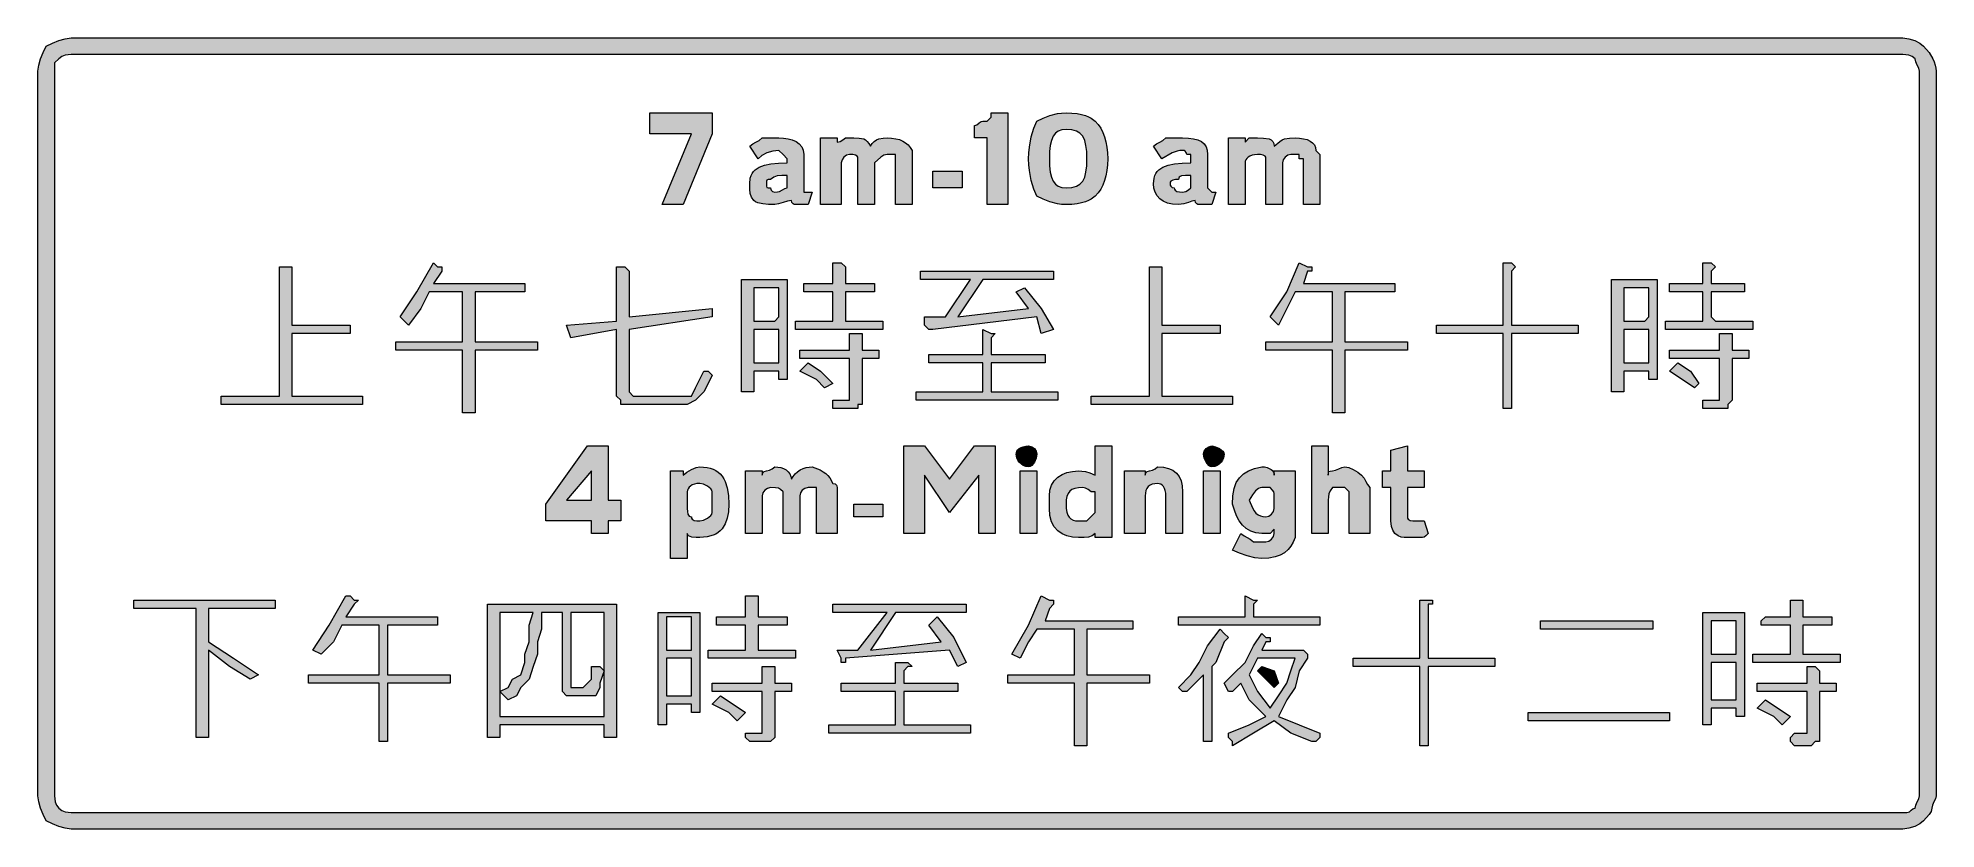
# Model space of a CAD drawing. Header units: metres. Extents: x 9 to 557, y 22 to 250.
import ezdxf

# ---------------------------------------------------------------- set-up
doc = ezdxf.new("R2010")
doc.units = ezdxf.units.M
doc.layers.add('FILL_BLACK_000000', color=7, linetype='Continuous', true_color=0x000000)

msp = doc.modelspace()

# ---------------------------------------------------------------- hatches: boundary and pattern name
at = {"layer": 'FILL_BLACK_000000', "true_color": 0x000000}
h = msp.add_hatch(color=7, dxfattribs=at)
h.dxf.hatch_style = 1
h.paths.add_polyline_path([(15.33, 22.59), (13.53, 23.36), (11.73, 24.24), (10.85, 26.04), (10.08, 27.84), (9.54, 29.64), (9.33, 31.44), (9.33, 240.24), (9.54, 242.04), (10.08, 243.84), (10.85, 245.64), (11.73, 247.44), (13.53, 248.32), (15.33, 249.09), (17.13, 249.63), (18.93, 249.84), (546.93, 249.84), (548.71, 249.63), (550.38, 249.09), (551.82, 248.32), (552.93, 247.44), (554.51, 245.64), (555.63, 243.84), (556.02, 242.94), (556.31, 242.04), (556.47, 241.14), (556.53, 240.24), (556.53, 31.44), (556.34, 30.54), (555.93, 29.64), (555.52, 28.74), (555.33, 27.84), (555.12, 26.94), (554.58, 26.04), (552.93, 24.24), (551.82, 23.36), (550.38, 22.59), (548.71, 22.05), (546.93, 21.84), (18.93, 21.84), (17.13, 22.05), (15.33, 22.59)])
h.paths.add_polyline_path([(14.15, 30.54), (14.28, 29.64), (14.64, 28.74), (15.33, 27.84), (16.23, 27.15), (17.13, 26.79), (18.03, 26.66), (18.93, 26.64), (546.93, 26.64), (548.13, 26.64), (548.53, 26.69), (548.84, 26.83), (549.33, 27.24), (549.82, 27.65), (550.13, 27.79), (550.53, 27.84), (550.72, 28.74), (551.13, 29.64), (551.54, 30.54), (551.73, 31.44), (551.73, 240.24), (551.54, 241.14), (551.13, 242.04), (550.72, 242.94), (550.53, 243.84), (549.63, 244.53), (548.73, 244.89), (547.83, 245.02), (546.93, 245.04), (18.93, 245.04), (18.03, 245.02), (17.13, 244.89), (16.23, 244.53), (15.33, 243.84), (14.13, 242.64), (14.13, 240.24), (14.13, 31.44), (14.15, 30.54)], flags=16)
h = msp.add_hatch(color=7, dxfattribs=at)
h.dxf.hatch_style = 1
h.paths.add_polyline_path([(197.73, 222.24), (185.73, 222.24), (185.73, 228.24), (203.73, 228.24), (203.73, 222.24), (195.33, 201.84), (189.33, 201.84), (197.73, 222.24)])
h = msp.add_hatch(color=7, dxfattribs=at)
h.dxf.hatch_style = 1
h.paths.add_polyline_path([(282.93, 201.84), (282.93, 221.04), (279.33, 221.04), (279.33, 224.64), (279.73, 224.69), (280.04, 224.83), (280.53, 225.24), (281.02, 225.65), (281.33, 225.79), (281.73, 225.84), (282.93, 225.84), (284.13, 227.04), (284.13, 228.24), (288.93, 228.24), (288.93, 201.84), (282.93, 201.84)])
h = msp.add_hatch(color=7, dxfattribs=at)
h.dxf.hatch_style = 1
h.paths.add_polyline_path([(317.51, 211.66), (317.22, 210.15), (316.83, 208.74), (316.32, 207.45), (315.71, 206.26), (314.97, 205.2), (314.13, 204.24), (312.99, 203.36), (312.21, 202.95), (311.28, 202.59), (310.18, 202.28), (308.9, 202.05), (307.42, 201.89), (305.73, 201.84), (304.43, 201.89), (303.24, 202.05), (301.08, 202.59), (299.15, 203.36), (297.33, 204.24), (296.45, 206.26), (295.68, 208.74), (295.14, 211.66), (294.98, 213.3), (294.93, 215.04), (294.98, 216.78), (295.14, 218.41), (295.68, 221.34), (296.45, 223.81), (297.33, 225.84), (299.15, 226.72), (301.08, 227.49), (303.24, 228.03), (304.43, 228.19), (305.73, 228.24), (307.42, 228.19), (308.9, 228.03), (310.18, 227.8), (311.28, 227.49), (312.21, 227.13), (312.99, 226.72), (314.13, 225.84), (314.97, 224.88), (315.71, 223.81), (316.32, 222.63), (316.83, 221.34), (317.22, 219.93), (317.51, 218.41), (317.67, 216.78), (317.73, 215.04), (317.67, 213.3), (317.51, 211.66)])
h.paths.add_polyline_path([(308.69, 207.11), (309.74, 207.72), (310.53, 208.59), (311.1, 209.75), (311.47, 211.2), (311.67, 212.96), (311.73, 215.04), (311.67, 217.12), (311.47, 218.88), (311.1, 220.33), (310.53, 221.49), (309.74, 222.36), (308.69, 222.97), (307.37, 223.33), (305.73, 223.44), (304.49, 223.33), (303.46, 222.97), (302.63, 222.36), (301.98, 221.49), (301.5, 220.33), (301.17, 218.88), (300.99, 217.12), (300.93, 215.04), (300.99, 212.96), (301.17, 211.2), (301.5, 209.75), (301.98, 208.59), (302.63, 207.72), (303.46, 207.11), (304.49, 206.75), (305.73, 206.64), (307.37, 206.75), (308.69, 207.11)], flags=16)
h = msp.add_hatch(color=7, dxfattribs=at)
h.dxf.hatch_style = 1
h.paths.add_polyline_path([(224.13, 216.24), (222.93, 217.44), (221.15, 217.23), (219.48, 216.69), (218.04, 215.92), (216.93, 215.04), (214.53, 218.64), (215.43, 219.35), (216.33, 219.84), (217.23, 220.33), (218.13, 221.04), (222.93, 221.04), (224.27, 220.98), (225.57, 220.8), (226.79, 220.47), (227.88, 219.99), (228.8, 219.34), (229.51, 218.51), (229.97, 217.48), (230.13, 216.24), (230.13, 206.64), (230.13, 205.44), (232.53, 205.44), (231.33, 201.84), (227.73, 201.84), (227.33, 201.89), (227.04, 202.03), (226.68, 202.44), (226.53, 203.04), (225.44, 202.85), (224.13, 202.44), (222.82, 202.03), (221.73, 201.84), (219.95, 201.86), (218.28, 201.99), (216.84, 202.35), (216.23, 202.64), (215.73, 203.04), (215.04, 203.96), (214.68, 204.99), (214.55, 206.25), (214.53, 207.84), (214.7, 209.48), (214.91, 210.18), (215.2, 210.8), (215.58, 211.36), (216.05, 211.85), (217.23, 212.64), (218.75, 213.21), (220.6, 213.58), (222.8, 213.78), (225.33, 213.84), (225.33, 215.04), (224.13, 216.24)])
h.paths.add_polyline_path([(219.48, 206.79), (219.84, 206.66), (220.53, 206.64), (220.58, 206.24), (220.72, 205.95), (221.13, 205.59), (221.73, 205.44), (222.52, 205.49), (223.14, 205.63), (223.98, 206.04), (224.6, 206.45), (225.33, 206.64), (225.33, 210.24), (223.74, 210.22), (222.48, 210.09), (221.45, 209.73), (220.53, 209.04), (219.84, 209.02), (219.48, 208.89), (219.35, 208.53), (219.33, 207.84), (219.35, 207.15), (219.48, 206.79)], flags=16)
h = msp.add_hatch(color=7, dxfattribs=at)
h.dxf.hatch_style = 1
h.paths.add_polyline_path([(234.93, 201.84), (234.93, 221.04), (239.73, 221.04), (239.73, 219.84), (240.61, 220.03), (241.38, 220.44), (242.13, 221.04), (244.53, 221.04), (246.12, 221), (247.38, 220.74), (247.92, 220.45), (248.41, 220.03), (248.88, 219.43), (249.33, 218.64), (249.83, 219.43), (250.42, 220.03), (251.06, 220.45), (251.73, 220.74), (253.04, 221), (254.13, 221.04), (255.42, 220.98), (256.61, 220.81), (257.67, 220.53), (258.63, 220.14), (259.47, 219.63), (260.21, 219.01), (260.82, 218.28), (261.33, 217.44), (261.33, 216.24), (261.33, 215.04), (261.33, 201.84), (256.53, 201.84), (256.53, 215.04), (256.53, 216.24), (254.13, 216.24), (253.23, 216.03), (252.33, 215.49), (250.53, 213.84), (250.53, 201.84), (245.73, 201.84), (245.73, 215.04), (245.68, 215.44), (245.52, 215.73), (244.98, 216.09), (244.21, 216.22), (243.33, 216.24), (242.45, 216.03), (241.68, 215.49), (241.14, 214.72), (240.93, 213.84), (240.93, 201.84), (234.93, 201.84)])
h = msp.add_hatch(color=7, dxfattribs=at)
h.dxf.hatch_style = 1
h.paths.add_polyline_path([(341.73, 216.24), (340.53, 216.24), (340.38, 216.84), (340.02, 217.25), (339.73, 217.39), (339.33, 217.44), (338.48, 217.39), (337.72, 217.23), (336.33, 216.69), (333.33, 215.04), (330.93, 218.64), (331.83, 219.35), (332.73, 219.84), (333.63, 220.33), (334.53, 221.04), (339.33, 221.04), (341.02, 220.98), (342.48, 220.8), (343.72, 220.47), (344.73, 219.99), (345.52, 219.34), (346.08, 218.51), (346.42, 217.48), (346.53, 216.24), (346.53, 206.64), (347.73, 205.44), (348.93, 205.44), (347.73, 201.84), (344.13, 201.84), (343.73, 201.89), (343.44, 202.03), (343.08, 202.44), (342.93, 203.04), (342.01, 202.85), (340.98, 202.44), (339.72, 202.03), (338.13, 201.84), (336.44, 201.95), (334.98, 202.27), (333.74, 202.79), (332.73, 203.49), (331.94, 204.36), (331.38, 205.38), (331.04, 206.55), (330.93, 207.84), (331.1, 209.48), (331.31, 210.18), (331.61, 210.8), (331.98, 211.36), (332.45, 211.85), (333.63, 212.64), (335.15, 213.21), (337.01, 213.58), (339.2, 213.78), (341.73, 213.84), (341.73, 215.04), (341.73, 216.24)])
h.paths.add_polyline_path([(340.98, 206.04), (341.73, 206.64), (341.73, 210.24), (340.16, 210.22), (339.03, 210.09), (338.64, 209.95), (338.36, 209.73), (338.19, 209.44), (338.13, 209.04), (337.25, 209.02), (336.48, 208.89), (335.94, 208.53), (335.78, 208.24), (335.73, 207.84), (335.78, 207.44), (335.92, 207.15), (336.33, 206.79), (336.93, 206.64), (336.98, 206.24), (337.14, 205.95), (337.68, 205.59), (338.45, 205.46), (339.33, 205.44), (340.21, 205.63), (340.98, 206.04)], flags=16)
h = msp.add_hatch(color=7, dxfattribs=at)
h.dxf.hatch_style = 1
h.paths.add_polyline_path([(363.33, 201.84), (363.33, 215.04), (363.28, 215.44), (363.12, 215.73), (362.58, 216.09), (361.81, 216.22), (360.93, 216.24), (360.09, 216.19), (359.36, 216.03), (358.74, 215.8), (358.23, 215.49), (357.84, 215.13), (357.56, 214.72), (357.39, 214.29), (357.33, 213.84), (357.33, 201.84), (352.53, 201.84), (352.53, 221.04), (357.33, 221.04), (357.33, 219.84), (358.53, 221.04), (360.93, 221.04), (362.69, 221), (364.23, 220.74), (364.84, 220.45), (365.32, 220.03), (365.62, 219.43), (365.73, 218.64), (367.34, 220.03), (368.05, 220.45), (368.73, 220.74), (370.12, 221), (371.73, 221.04), (373.02, 220.98), (374.19, 220.81), (375.21, 220.53), (376.08, 220.14), (376.78, 219.63), (377.3, 219.01), (377.62, 218.28), (377.73, 217.44), (378.93, 216.24), (378.93, 215.04), (378.93, 201.84), (374.13, 201.84), (374.13, 215.04), (372.93, 215.04), (372.93, 216.24), (370.53, 216.24), (369.65, 216.03), (368.88, 215.49), (368.34, 214.72), (368.13, 213.84), (368.13, 201.84), (363.33, 201.84)])
h = msp.add_hatch(color=7, dxfattribs=at)
h.dxf.hatch_style = 1
h.paths.add_polyline_path([(267.33, 206.64), (267.33, 211.44), (275.73, 211.44), (275.73, 206.64), (267.33, 206.64)])
h = msp.add_hatch(color=7, dxfattribs=at)
h.dxf.hatch_style = 1
h.paths.add_polyline_path([(82.53, 164.64), (82.53, 146.64), (102.93, 146.64), (102.93, 144.24), (62.13, 144.24), (62.13, 146.64), (78.93, 146.64), (78.93, 183.84), (81.33, 183.84), (82.53, 183.84), (82.53, 182.64), (82.53, 167.04), (99.33, 167.04), (99.33, 164.64), (82.53, 164.64)])
h = msp.add_hatch(color=7, dxfattribs=at)
h.dxf.hatch_style = 1
h.paths.add_polyline_path([(149.73, 176.64), (135.33, 176.64), (135.33, 162.24), (153.33, 162.24), (153.33, 159.84), (135.33, 159.84), (135.33, 141.84), (131.73, 141.84), (131.73, 159.84), (112.53, 159.84), (112.53, 162.24), (131.73, 162.24), (131.73, 176.64), (122.13, 176.64), (119.73, 171.84), (116.13, 167.04), (113.73, 169.44), (118.53, 176.64), (123.33, 185.04), (124.53, 183.84), (125.73, 183.84), (125.73, 182.64), (123.33, 179.04), (149.73, 179.04), (149.73, 176.64)])
h = msp.add_hatch(color=7, dxfattribs=at)
h.dxf.hatch_style = 1
h.paths.add_polyline_path([(176.13, 168.24), (176.13, 183.84), (178.53, 183.84), (179.73, 182.64), (179.73, 181.44), (179.73, 169.44), (203.73, 171.84), (203.73, 169.44), (179.73, 165.84), (179.73, 147.84), (180.93, 146.64), (183.33, 146.64), (195.33, 146.64), (197.73, 146.64), (198.93, 149.04), (201.33, 153.84), (202.53, 153.84), (203.73, 152.64), (202.53, 150.24), (201.33, 147.84), (198.93, 145.44), (196.53, 144.24), (194.13, 144.24), (179.73, 144.24), (178.53, 144.24), (177.33, 144.24), (177.33, 145.44), (176.13, 146.64), (176.13, 165.84), (162.93, 163.44), (161.73, 167.04), (176.13, 168.24)])
h = msp.add_hatch(color=7, dxfattribs=at)
h.dxf.hatch_style = 1
h.paths.add_polyline_path([(252.93, 167.04), (252.93, 165.84), (227.73, 165.84), (227.73, 167.04), (227.73, 168.24), (238.53, 168.24), (238.53, 169.44), (238.53, 176.64), (231.33, 176.64), (230.13, 176.64), (230.13, 179.04), (231.33, 179.04), (238.53, 179.04), (238.53, 185.04), (239.73, 185.04), (240.93, 185.04), (242.13, 183.84), (242.13, 182.64), (242.13, 179.04), (250.53, 179.04), (250.53, 176.64), (242.13, 176.64), (242.13, 169.44), (242.13, 168.24), (252.93, 168.24), (252.93, 167.04)])
h = msp.add_hatch(color=7, dxfattribs=at)
h.dxf.hatch_style = 1
h.paths.add_polyline_path([(293.73, 177.84), (298.53, 171.84), (302.13, 165.84), (298.53, 164.64), (297.33, 169.44), (267.33, 165.84), (266.13, 165.84), (264.93, 167.04), (264.93, 169.44), (270.93, 169.44), (278.13, 180.24), (263.73, 180.24), (263.73, 182.64), (302.13, 182.64), (302.13, 180.24), (281.73, 180.24), (274.53, 169.44), (294.93, 171.84), (291.33, 176.64), (293.73, 177.84)])
h = msp.add_hatch(color=7, dxfattribs=at)
h.dxf.hatch_style = 1
h.paths.add_polyline_path([(333.33, 164.64), (333.33, 146.64), (353.73, 146.64), (353.73, 144.24), (312.93, 144.24), (312.93, 146.64), (329.73, 146.64), (329.73, 183.84), (332.13, 183.84), (333.33, 183.84), (333.33, 182.64), (333.33, 167.04), (350.13, 167.04), (350.13, 164.64), (333.33, 164.64)])
h = msp.add_hatch(color=7, dxfattribs=at)
h.dxf.hatch_style = 1
h.paths.add_polyline_path([(400.53, 176.64), (386.13, 176.64), (386.13, 162.24), (404.13, 162.24), (404.13, 159.84), (386.13, 159.84), (386.13, 141.84), (382.53, 141.84), (382.53, 159.84), (363.33, 159.84), (363.33, 162.24), (382.53, 162.24), (382.53, 176.64), (371.73, 176.64), (369.33, 171.84), (366.93, 167.04), (364.53, 169.44), (369.33, 176.64), (372.93, 185.04), (375.33, 183.84), (376.53, 183.84), (376.53, 182.64), (375.33, 182.64), (374.13, 179.04), (400.53, 179.04), (400.53, 176.64)])
h = msp.add_hatch(color=7, dxfattribs=at)
h.dxf.hatch_style = 1
h.paths.add_polyline_path([(434.13, 164.64), (434.13, 143.04), (431.73, 143.04), (431.73, 164.64), (412.53, 164.64), (412.53, 167.04), (431.73, 167.04), (431.73, 185.04), (434.13, 185.04), (435.33, 183.84), (434.13, 182.64), (434.13, 167.04), (453.33, 167.04), (453.33, 164.64), (434.13, 164.64)])
h = msp.add_hatch(color=7, dxfattribs=at)
h.dxf.hatch_style = 1
h.paths.add_polyline_path([(503.73, 167.04), (503.73, 165.84), (478.53, 165.84), (478.53, 167.04), (478.53, 168.24), (489.33, 168.24), (489.33, 169.44), (489.33, 176.64), (482.13, 176.64), (480.93, 176.64), (479.73, 176.64), (479.73, 179.04), (480.93, 179.04), (482.13, 179.04), (489.33, 179.04), (489.33, 185.04), (491.73, 185.04), (492.93, 183.84), (491.73, 182.64), (491.73, 179.04), (492.93, 179.04), (500.13, 179.04), (501.33, 179.04), (501.33, 176.64), (500.13, 176.64), (492.93, 176.64), (491.73, 176.64), (491.73, 169.44), (492.93, 168.24), (503.73, 168.24), (503.73, 167.04)])
h = msp.add_hatch(color=7, dxfattribs=at)
h.dxf.hatch_style = 1
h.paths.add_polyline_path([(213.33, 180.24), (225.33, 180.24), (225.33, 151.44), (222.93, 151.44), (222.93, 153.84), (221.73, 153.84), (215.73, 153.84), (215.73, 147.84), (213.33, 147.84), (212.13, 147.84), (212.13, 180.24), (213.33, 180.24)])
h.paths.add_polyline_path([(222.93, 156.24), (222.93, 165.84), (221.73, 165.84), (215.73, 165.84), (215.73, 156.24), (221.73, 156.24), (222.93, 156.24)], flags=16)
h.paths.add_polyline_path([(221.73, 168.24), (222.93, 169.44), (222.93, 177.84), (221.73, 177.84), (215.73, 177.84), (215.73, 169.44), (215.73, 168.24), (221.73, 168.24)], flags=16)
h = msp.add_hatch(color=7, dxfattribs=at)
h.dxf.hatch_style = 1
h.paths.add_polyline_path([(476.13, 151.44), (473.73, 151.44), (473.73, 153.84), (472.53, 153.84), (466.53, 153.84), (466.53, 147.84), (465.33, 147.84), (462.93, 147.84), (462.93, 180.24), (476.13, 180.24), (476.13, 151.44)])
h.paths.add_polyline_path([(473.73, 156.24), (473.73, 165.84), (472.53, 165.84), (466.53, 165.84), (466.53, 156.24), (472.53, 156.24), (473.73, 156.24)], flags=16)
h.paths.add_polyline_path([(472.53, 168.24), (473.73, 169.44), (473.73, 177.84), (472.53, 177.84), (466.53, 177.84), (466.53, 169.44), (466.53, 168.24), (472.53, 168.24)], flags=16)
h = msp.add_hatch(color=7, dxfattribs=at)
h.dxf.hatch_style = 1
h.paths.add_polyline_path([(244.53, 164.64), (245.73, 164.64), (246.93, 164.64), (246.93, 163.44), (246.93, 159.84), (251.73, 159.84), (251.73, 157.44), (246.93, 157.44), (246.93, 145.44), (246.93, 144.24), (245.73, 144.24), (245.73, 143.04), (244.53, 143.04), (239.73, 143.04), (238.53, 143.04), (238.53, 145.44), (242.13, 145.44), (243.33, 145.44), (243.33, 146.64), (243.33, 157.44), (228.93, 157.44), (228.93, 159.84), (243.33, 159.84), (243.33, 164.64), (244.53, 164.64)])
h = msp.add_hatch(color=7, dxfattribs=at)
h.dxf.hatch_style = 1
h.paths.add_polyline_path([(303.33, 147.84), (303.33, 145.44), (262.53, 145.44), (262.53, 147.84), (281.73, 147.84), (281.73, 156.24), (266.13, 156.24), (266.13, 158.64), (281.73, 158.64), (281.73, 165.84), (284.13, 164.64), (285.33, 164.64), (284.13, 163.44), (284.13, 158.64), (299.73, 158.64), (299.73, 156.24), (284.13, 156.24), (284.13, 147.84), (303.33, 147.84)])
h = msp.add_hatch(color=7, dxfattribs=at)
h.dxf.hatch_style = 1
h.paths.add_polyline_path([(495.33, 164.64), (496.53, 164.64), (497.73, 164.64), (497.73, 163.44), (497.73, 159.84), (502.53, 159.84), (502.53, 157.44), (497.73, 157.44), (497.73, 145.44), (496.53, 144.24), (496.53, 143.04), (495.33, 143.04), (490.53, 143.04), (489.33, 143.04), (489.33, 145.44), (492.93, 145.44), (494.13, 145.44), (494.13, 146.64), (494.13, 157.44), (479.73, 157.44), (479.73, 159.84), (494.13, 159.84), (494.13, 164.64), (495.33, 164.64)])
h = msp.add_hatch(color=7, dxfattribs=at)
h.dxf.hatch_style = 1
h.paths.add_polyline_path([(234.93, 153.84), (238.53, 150.24), (236.13, 149.04), (233.73, 151.44), (228.93, 153.84), (231.33, 156.24), (234.93, 153.84)])
h = msp.add_hatch(color=7, dxfattribs=at)
h.dxf.hatch_style = 1
h.paths.add_polyline_path([(485.73, 153.84), (488.13, 150.24), (486.93, 149.04), (483.33, 151.44), (479.73, 153.84), (482.13, 156.24), (485.73, 153.84)])
h = msp.add_hatch(color=7, dxfattribs=at)
h.dxf.hatch_style = 1
h.paths.add_polyline_path([(155.73, 115.44), (167.73, 132.24), (173.73, 132.24), (173.73, 116.64), (177.33, 116.64), (177.33, 110.64), (173.73, 110.64), (173.73, 107.04), (168.93, 107.04), (168.93, 110.64), (155.73, 110.64), (155.73, 115.44)])
h.paths.add_polyline_path([(161.73, 116.64), (168.93, 116.64), (168.93, 125.04), (161.73, 116.64)], flags=16)
h = msp.add_hatch(color=7, dxfattribs=at)
h.dxf.hatch_style = 1
h.paths.add_polyline_path([(264.93, 123.84), (264.93, 107.04), (258.93, 107.04), (258.93, 132.24), (264.93, 132.24), (272.13, 122.64), (279.33, 132.24), (285.33, 132.24), (285.33, 107.04), (280.53, 107.04), (280.53, 123.84), (272.13, 113.04), (264.93, 123.84)])
h = msp.add_hatch(color=7, dxfattribs=at)
h.dxf.hatch_style = 1
h.paths.add_polyline_path([(297.12, 128.77), (296.58, 127.59), (295.81, 126.63), (295.38, 126.35), (294.93, 126.24), (294.09, 126.35), (293.36, 126.63), (292.74, 127.06), (292.23, 127.59), (291.84, 128.17), (291.56, 128.77), (291.33, 129.84), (291.39, 130.29), (291.56, 130.72), (291.84, 131.13), (292.23, 131.49), (292.74, 131.8), (293.36, 132.03), (294.09, 132.19), (294.93, 132.24), (295.81, 132.03), (296.58, 131.49), (297.12, 130.72), (297.33, 129.84), (297.12, 128.77)])
h = msp.add_hatch(color=7, dxfattribs=at)
h.dxf.hatch_style = 1
h.paths.add_polyline_path([(318.93, 132.24), (318.93, 105.84), (314.13, 105.84), (314.13, 107.04), (313.21, 106.35), (312.18, 105.99), (310.92, 105.86), (309.33, 105.84), (307.59, 105.95), (305.99, 106.31), (304.56, 106.92), (303.33, 107.79), (302.32, 108.95), (301.57, 110.4), (301.09, 112.16), (300.93, 114.24), (300.93, 115.44), (300.93, 116.64), (300.93, 117.84), (301.09, 119.53), (301.57, 120.99), (302.32, 122.23), (303.33, 123.24), (304.56, 124.03), (305.99, 124.59), (307.59, 124.93), (309.33, 125.04), (310.25, 125.02), (311.28, 124.89), (312.54, 124.53), (314.13, 123.84), (314.13, 132.24), (318.93, 132.24)])
h.paths.add_polyline_path([(314.13, 113.04), (314.13, 116.64), (314.13, 119.04), (312.93, 119.04), (312.05, 119.73), (311.28, 120.09), (310.53, 120.24), (309.29, 120.18), (308.26, 120), (307.43, 119.67), (306.78, 119.19), (306.3, 118.54), (305.97, 117.71), (305.79, 116.68), (305.73, 115.44), (305.79, 114.2), (305.95, 113.17), (306.24, 112.34), (306.63, 111.69), (307.14, 111.21), (307.76, 110.88), (308.49, 110.7), (309.33, 110.64), (311.73, 110.64), (314.13, 113.04)], flags=16)
h = msp.add_hatch(color=7, dxfattribs=at)
h.dxf.hatch_style = 1
h.paths.add_polyline_path([(351.11, 128.77), (350.82, 128.17), (350.43, 127.59), (349.92, 127.06), (349.31, 126.63), (348.57, 126.35), (347.73, 126.24), (347.28, 126.35), (346.85, 126.63), (346.08, 127.59), (345.54, 128.77), (345.33, 129.84), (345.54, 130.72), (346.08, 131.49), (346.85, 132.03), (347.73, 132.24), (348.8, 132.03), (349.98, 131.49), (350.94, 130.72), (351.22, 130.29), (351.33, 129.84), (351.11, 128.77)])
h = msp.add_hatch(color=7, dxfattribs=at)
h.dxf.hatch_style = 1
h.paths.add_polyline_path([(387.22, 126.03), (388.53, 125.49), (389.84, 124.72), (390.93, 123.84), (391.64, 122.94), (392.13, 122.04), (392.62, 121.14), (393.33, 120.24), (393.33, 107.04), (387.33, 107.04), (387.33, 119.04), (386.13, 120.24), (384.93, 120.24), (382.53, 120.24), (381.84, 119.34), (381.48, 118.44), (381.35, 117.54), (381.33, 116.64), (381.33, 107.04), (376.53, 107.04), (376.53, 132.24), (381.33, 132.24), (381.33, 123.84), (381.35, 124.53), (381.48, 124.89), (381.84, 125.02), (382.53, 125.04), (383.43, 125.23), (384.33, 125.64), (385.23, 126.05), (386.13, 126.24), (387.22, 126.03)])
h = msp.add_hatch(color=7, dxfattribs=at)
h.dxf.hatch_style = 1
h.paths.add_polyline_path([(404.18, 111.44), (404.34, 111.15), (404.88, 110.79), (405.65, 110.66), (406.53, 110.64), (408.93, 110.64), (410.13, 107.04), (409.42, 106.35), (408.93, 105.99), (408.44, 105.86), (407.73, 105.84), (404.13, 105.84), (403.23, 105.86), (402.33, 105.99), (401.43, 106.35), (400.53, 107.04), (399.93, 107.94), (399.52, 109.06), (399.33, 110.64), (399.33, 120.24), (396.93, 120.24), (396.93, 125.04), (399.33, 125.04), (399.33, 131.04), (404.13, 132.24), (404.13, 125.04), (408.93, 125.04), (408.93, 120.24), (404.13, 120.24), (404.13, 111.84), (404.18, 111.44)])
h = msp.add_hatch(color=7, dxfattribs=at)
h.dxf.hatch_style = 1
h.paths.add_polyline_path([(196.42, 124.72), (197.73, 125.49), (199.04, 126.03), (200.13, 126.24), (202.21, 126.07), (203.13, 125.86), (203.97, 125.56), (204.74, 125.19), (205.42, 124.72), (206.04, 124.17), (206.58, 123.54), (207.05, 122.82), (207.45, 122.02), (208.06, 120.16), (208.42, 117.97), (208.53, 115.44), (208.42, 113.3), (208.06, 111.41), (207.45, 109.77), (206.58, 108.39), (206.04, 107.81), (205.42, 107.3), (204.74, 106.86), (203.97, 106.5), (202.21, 106.01), (200.13, 105.84), (199.06, 105.86), (197.88, 105.99), (197.35, 106.13), (196.92, 106.35), (196.64, 106.64), (196.53, 107.04), (196.53, 99.84), (191.73, 99.84), (191.73, 125.04), (195.33, 125.04), (195.33, 123.84), (196.42, 124.72)])
h.paths.add_polyline_path([(202.38, 111.39), (203.34, 112.16), (203.62, 112.59), (203.73, 113.04), (203.73, 114.24), (203.73, 117.84), (203.73, 119.04), (203.62, 119.49), (203.34, 119.92), (202.38, 120.69), (201.2, 121.23), (200.13, 121.44), (199.29, 121.39), (198.56, 121.23), (197.94, 121), (197.43, 120.69), (197.04, 120.33), (196.76, 119.92), (196.59, 119.49), (196.53, 119.04), (196.53, 114.24), (196.55, 113.36), (196.68, 112.59), (197.04, 112.05), (197.33, 111.89), (197.73, 111.84), (197.78, 111.44), (197.94, 111.15), (198.48, 110.79), (199.25, 110.66), (200.13, 110.64), (201.2, 110.85), (202.38, 111.39)], flags=16)
h = msp.add_hatch(color=7, dxfattribs=at)
h.dxf.hatch_style = 1
h.paths.add_polyline_path([(224.13, 107.04), (224.13, 119.04), (223.4, 119.73), (222.78, 120.09), (221.94, 120.22), (220.53, 120.24), (219.65, 120.03), (218.88, 119.49), (218.34, 118.72), (218.13, 117.84), (218.13, 107.04), (213.33, 107.04), (213.33, 125.04), (218.13, 125.04), (218.13, 123.84), (218.18, 124.24), (218.32, 124.53), (218.73, 124.89), (219.33, 125.04), (220.21, 125.23), (220.98, 125.64), (221.73, 126.24), (222.63, 126.18), (223.49, 126.01), (224.3, 125.73), (225.03, 125.34), (225.64, 124.83), (226.12, 124.21), (226.42, 123.48), (226.53, 122.64), (227.03, 123.48), (227.64, 124.21), (228.32, 124.83), (229.08, 125.34), (229.89, 125.73), (230.75, 126.01), (231.63, 126.18), (232.53, 126.24), (234.82, 125.32), (235.69, 124.83), (236.43, 124.29), (237.05, 123.7), (237.59, 123.03), (238.53, 121.44), (239.13, 121.29), (239.54, 120.93), (239.68, 120.64), (239.73, 120.24), (239.73, 107.04), (233.73, 107.04), (233.73, 119.04), (233.73, 120.24), (231.33, 120.24), (230.45, 120.03), (229.68, 119.49), (229.14, 118.72), (228.93, 117.84), (228.93, 107.04), (224.13, 107.04)])
h = msp.add_hatch(color=7, dxfattribs=at)
h.dxf.hatch_style = 1
h.paths.add_polyline_path([(328.53, 125.04), (328.53, 123.84), (328.58, 124.24), (328.72, 124.53), (329.13, 124.89), (329.73, 125.04), (330.61, 125.23), (331.38, 125.64), (332.13, 126.24), (333.82, 126.13), (335.28, 125.79), (336.52, 125.23), (337.53, 124.44), (338.32, 123.43), (338.88, 122.19), (339.22, 120.73), (339.33, 119.04), (339.33, 107.04), (334.53, 107.04), (334.53, 117.84), (334.48, 118.68), (334.32, 119.41), (334.09, 120.03), (333.78, 120.54), (333.42, 120.93), (333.01, 121.21), (332.58, 121.38), (332.13, 121.44), (331.29, 121.38), (330.55, 121.21), (329.94, 120.93), (329.43, 120.54), (329.04, 120.03), (328.75, 119.41), (328.59, 118.68), (328.53, 117.84), (328.53, 107.04), (322.53, 107.04), (322.53, 125.04), (328.53, 125.04)])
h = msp.add_hatch(color=7, dxfattribs=at)
h.dxf.hatch_style = 1
h.paths.add_polyline_path([(354.2, 120), (354.81, 121.7), (355.68, 123.09), (356.84, 124.19), (358.29, 125.06), (360.05, 125.73), (362.13, 126.24), (362.97, 126.19), (363.7, 126.03), (364.32, 125.8), (364.83, 125.49), (365.22, 125.13), (365.5, 124.72), (365.67, 124.29), (365.73, 123.84), (365.73, 125.04), (371.73, 125.04), (371.73, 105.84), (371.22, 104.55), (370.57, 103.38), (369.75, 102.36), (368.73, 101.49), (367.49, 100.79), (365.99, 100.27), (364.22, 99.95), (362.13, 99.84), (360.14, 100.05), (357.93, 100.59), (355.72, 101.36), (353.73, 102.24), (356.13, 107.04), (357.03, 106.33), (357.93, 105.84), (358.83, 105.35), (359.73, 104.64), (363.33, 104.64), (364.21, 104.85), (364.98, 105.39), (365.52, 106.16), (365.73, 107.04), (365.73, 108.24), (364.53, 107.04), (362.13, 107.04), (360.44, 107.2), (358.96, 107.68), (357.68, 108.43), (356.58, 109.44), (355.65, 110.67), (354.87, 112.1), (354.24, 113.7), (353.73, 115.44), (353.84, 117.92), (354.2, 120)])
h.paths.add_polyline_path([(365.71, 118.55), (365.58, 119.04), (365.22, 119.53), (364.53, 120.24), (362.13, 120.24), (361.68, 120.18), (361.23, 120.01), (360.33, 119.34), (359.43, 118.21), (358.53, 116.64), (359.45, 114.37), (359.94, 113.54), (360.48, 112.89), (361.07, 112.41), (361.74, 112.08), (362.48, 111.9), (363.33, 111.84), (364.21, 112.05), (364.98, 112.59), (365.52, 113.36), (365.73, 114.24), (365.73, 117.84), (365.71, 118.55)], flags=16)
h = msp.add_hatch(color=7, dxfattribs=at)
h.dxf.hatch_style = 1
h.paths.add_polyline_path([(297.33, 125.04), (297.33, 107.04), (292.53, 107.04), (292.53, 125.04), (297.33, 125.04)])
h = msp.add_hatch(color=7, dxfattribs=at)
h.dxf.hatch_style = 1
h.paths.add_polyline_path([(345.33, 125.04), (350.13, 125.04), (350.13, 107.04), (345.33, 107.04), (345.33, 125.04)])
h = msp.add_hatch(color=7, dxfattribs=at)
h.dxf.hatch_style = 1
h.paths.add_polyline_path([(244.53, 111.84), (244.53, 115.44), (252.93, 115.44), (252.93, 111.84), (244.53, 111.84)])
h = msp.add_hatch(color=7, dxfattribs=at)
h.dxf.hatch_style = 1
h.paths.add_polyline_path([(77.73, 87.84), (77.73, 85.44), (58.53, 85.44), (58.53, 75.84), (65.73, 71.04), (72.93, 66.24), (70.53, 65.04), (64.53, 68.64), (58.53, 73.44), (58.53, 48.24), (54.93, 48.24), (54.93, 85.44), (36.93, 85.44), (36.93, 87.84), (77.73, 87.84)])
h = msp.add_hatch(color=7, dxfattribs=at)
h.dxf.hatch_style = 1
h.paths.add_polyline_path([(124.53, 80.64), (110.13, 80.64), (110.13, 66.24), (128.13, 66.24), (128.13, 63.84), (110.13, 63.84), (110.13, 47.04), (107.73, 47.04), (107.73, 63.84), (87.33, 63.84), (87.33, 66.24), (107.73, 66.24), (107.73, 80.64), (96.93, 80.64), (94.53, 75.84), (90.93, 72.24), (88.53, 73.44), (93.33, 80.64), (98.13, 89.04), (99.33, 89.04), (100.53, 87.84), (101.73, 87.84), (100.53, 86.64), (98.13, 83.04), (124.53, 83.04), (124.53, 80.64)])
h = msp.add_hatch(color=7, dxfattribs=at)
h.dxf.hatch_style = 1
h.paths.add_polyline_path([(227.73, 72.24), (227.73, 71.04), (202.53, 71.04), (202.53, 72.24), (202.53, 73.44), (213.33, 73.44), (213.33, 80.64), (206.13, 80.64), (204.93, 80.64), (204.93, 81.84), (204.93, 83.04), (206.13, 83.04), (213.33, 83.04), (213.33, 84.24), (213.33, 89.04), (214.53, 89.04), (215.73, 89.04), (216.93, 89.04), (216.93, 87.84), (216.93, 84.24), (216.93, 83.04), (225.33, 83.04), (225.33, 81.84), (225.33, 80.64), (216.93, 80.64), (216.93, 73.44), (227.73, 73.44), (227.73, 72.24)])
h = msp.add_hatch(color=7, dxfattribs=at)
h.dxf.hatch_style = 1
h.paths.add_polyline_path([(324.93, 79.44), (311.73, 79.44), (311.73, 66.24), (329.73, 66.24), (329.73, 63.84), (311.73, 63.84), (311.73, 45.84), (308.13, 45.84), (308.13, 63.84), (288.93, 63.84), (288.93, 66.24), (308.13, 66.24), (308.13, 79.44), (297.33, 79.44), (294.93, 75.84), (292.53, 71.04), (290.13, 72.24), (294.93, 80.64), (298.53, 89.04), (300.93, 87.84), (302.13, 87.84), (302.13, 86.64), (300.93, 85.44), (299.73, 81.84), (324.93, 81.84), (324.93, 79.44)])
h = msp.add_hatch(color=7, dxfattribs=at)
h.dxf.hatch_style = 1
h.paths.add_polyline_path([(338.13, 83.04), (357.33, 83.04), (357.33, 89.04), (359.73, 87.84), (360.93, 87.84), (359.73, 86.64), (359.73, 83.04), (378.93, 83.04), (378.93, 80.64), (338.13, 80.64), (338.13, 83.04)])
h = msp.add_hatch(color=7, dxfattribs=at)
h.dxf.hatch_style = 1
h.paths.add_polyline_path([(410.13, 68.64), (410.13, 45.84), (407.73, 45.84), (407.73, 68.64), (388.53, 68.64), (388.53, 71.04), (407.73, 71.04), (407.73, 87.84), (410.13, 87.84), (411.33, 87.84), (411.33, 86.64), (410.13, 86.64), (410.13, 71.04), (429.33, 71.04), (429.33, 68.64), (410.13, 68.64)])
h = msp.add_hatch(color=7, dxfattribs=at)
h.dxf.hatch_style = 1
h.paths.add_polyline_path([(528.93, 69.84), (503.73, 69.84), (503.73, 72.24), (514.53, 72.24), (514.53, 79.44), (514.53, 80.64), (507.33, 80.64), (506.13, 80.64), (506.13, 81.84), (507.33, 83.04), (514.53, 83.04), (514.53, 87.84), (515.73, 87.84), (516.93, 87.84), (518.13, 87.84), (518.13, 86.64), (518.13, 83.04), (526.53, 83.04), (526.53, 81.84), (526.53, 80.64), (518.13, 80.64), (518.13, 79.44), (518.13, 72.24), (528.93, 72.24), (528.93, 69.84)])
h = msp.add_hatch(color=7, dxfattribs=at)
h.dxf.hatch_style = 1
h.paths.add_polyline_path([(142.53, 51.84), (142.53, 48.24), (138.93, 48.24), (138.93, 86.64), (176.13, 86.64), (176.13, 48.24), (172.53, 48.24), (172.53, 51.84), (142.53, 51.84)])
h.paths.add_polyline_path([(172.53, 54.24), (172.53, 67.44), (171.33, 63.84), (171.33, 62.64), (170.13, 60.24), (168.93, 60.24), (161.73, 60.24), (160.53, 61.44), (160.53, 62.64), (160.53, 63.84), (160.53, 84.24), (154.53, 84.24), (154.53, 79.44), (153.33, 75.84), (153.33, 72.24), (152.13, 68.64), (150.93, 65.04), (148.53, 62.64), (147.33, 60.24), (144.93, 59.04), (142.53, 61.44), (142.53, 54.24), (172.53, 54.24)], flags=16)
h.paths.add_polyline_path([(172.53, 84.24), (162.93, 84.24), (162.93, 63.84), (162.93, 62.64), (164.13, 62.64), (166.53, 62.64), (168.93, 65.04), (168.93, 68.64), (170.13, 68.64), (171.33, 68.64), (172.53, 67.44), (172.53, 84.24)], flags=16)
h.paths.add_polyline_path([(144.93, 62.64), (146.13, 65.04), (148.53, 66.24), (149.73, 69.84), (149.73, 72.24), (150.93, 75.84), (150.93, 80.64), (152.13, 84.24), (142.53, 84.24), (142.53, 61.44), (144.93, 62.64)], flags=16)
h = msp.add_hatch(color=7, dxfattribs=at)
h.dxf.hatch_style = 1
h.paths.add_polyline_path([(200.13, 84.24), (200.13, 55.44), (197.73, 55.44), (197.73, 57.84), (190.53, 57.84), (190.53, 53.04), (190.53, 51.84), (188.13, 51.84), (188.13, 53.04), (188.13, 84.24), (200.13, 84.24)])
h.paths.add_polyline_path([(197.73, 60.24), (197.73, 69.84), (197.73, 71.04), (190.53, 71.04), (190.53, 69.84), (190.53, 60.24), (197.73, 60.24)], flags=16)
h.paths.add_polyline_path([(197.73, 81.84), (197.73, 83.04), (190.53, 83.04), (190.53, 81.84), (190.53, 73.44), (197.73, 73.44), (197.73, 81.84)], flags=16)
h = msp.add_hatch(color=7, dxfattribs=at)
h.dxf.hatch_style = 1
h.paths.add_polyline_path([(268.53, 83.04), (273.33, 77.04), (276.93, 69.84), (274.53, 68.64), (272.13, 73.44), (242.13, 71.04), (242.13, 69.84), (240.93, 69.84), (240.93, 71.04), (239.73, 73.44), (245.73, 73.44), (254.13, 84.24), (238.53, 84.24), (238.53, 86.64), (276.93, 86.64), (276.93, 84.24), (256.53, 84.24), (249.33, 73.44), (269.73, 75.84), (266.13, 80.64), (268.53, 83.04)])
h = msp.add_hatch(color=7, dxfattribs=at)
h.dxf.hatch_style = 1
h.paths.add_polyline_path([(501.33, 55.44), (501.33, 54.24), (498.93, 54.24), (498.93, 55.44), (498.93, 56.64), (491.73, 56.64), (491.73, 51.84), (489.33, 51.84), (489.33, 84.24), (501.33, 84.24), (501.33, 55.44)])
h.paths.add_polyline_path([(498.93, 59.04), (498.93, 60.24), (498.93, 69.84), (491.73, 69.84), (491.73, 60.24), (491.73, 59.04), (498.93, 59.04)], flags=16)
h.paths.add_polyline_path([(491.73, 81.84), (491.73, 72.24), (498.93, 72.24), (498.93, 81.84), (491.73, 81.84)], flags=16)
h = msp.add_hatch(color=7, dxfattribs=at)
h.dxf.hatch_style = 1
h.paths.add_polyline_path([(345.33, 47.04), (345.33, 66.24), (340.53, 61.44), (339.33, 61.44), (338.13, 62.64), (341.73, 66.24), (344.13, 69.84), (346.53, 74.64), (350.13, 79.44), (351.33, 78.24), (352.53, 77.04), (351.33, 75.84), (348.93, 69.84), (347.73, 68.64), (347.73, 47.04), (345.33, 47.04)])
h = msp.add_hatch(color=7, dxfattribs=at)
h.dxf.hatch_style = 1
h.paths.add_polyline_path([(372.93, 51.84), (378.93, 49.44), (378.93, 48.24), (377.73, 47.04), (376.53, 47.04), (370.53, 49.44), (365.73, 53.04), (359.73, 49.44), (353.73, 45.84), (353.73, 47.04), (352.53, 48.24), (352.53, 49.44), (358.53, 51.84), (363.33, 54.24), (358.53, 59.04), (356.13, 63.84), (353.73, 61.44), (352.53, 61.44), (351.33, 63.84), (353.73, 66.24), (357.33, 69.84), (359.73, 74.64), (362.13, 78.24), (363.33, 77.04), (364.53, 77.04), (364.53, 75.84), (363.33, 75.84), (362.13, 73.44), (374.13, 73.44), (375.33, 72.24), (375.33, 71.04), (372.93, 67.44), (371.73, 62.64), (369.33, 59.04), (366.93, 54.24), (372.93, 51.84)])
h.paths.add_polyline_path([(369.33, 63.84), (370.53, 67.44), (371.73, 71.04), (360.93, 71.04), (358.53, 66.24), (360.93, 61.44), (364.53, 56.64), (366.93, 60.24), (369.33, 63.84)], flags=16)
h = msp.add_hatch(color=7, dxfattribs=at)
h.dxf.hatch_style = 1
h.paths.add_polyline_path([(442.53, 81.84), (474.93, 81.84), (474.93, 79.44), (442.53, 79.44), (442.53, 81.84)])
h = msp.add_hatch(color=7, dxfattribs=at)
h.dxf.hatch_style = 1
h.paths.add_polyline_path([(219.33, 68.64), (220.53, 68.64), (221.73, 68.64), (221.73, 67.44), (221.73, 65.04), (221.73, 63.84), (226.53, 63.84), (226.53, 62.64), (226.53, 61.44), (221.73, 61.44), (221.73, 50.64), (221.73, 49.44), (221.73, 48.24), (220.53, 47.04), (219.33, 47.04), (214.53, 47.04), (213.33, 48.24), (213.33, 49.44), (214.53, 49.44), (218.13, 49.44), (218.13, 50.64), (218.13, 51.84), (218.13, 61.44), (203.73, 61.44), (203.73, 62.64), (203.73, 63.84), (218.13, 63.84), (218.13, 65.04), (218.13, 68.64), (219.33, 68.64)])
h = msp.add_hatch(color=7, dxfattribs=at)
h.dxf.hatch_style = 1
h.paths.add_polyline_path([(278.13, 51.84), (278.13, 49.44), (237.33, 49.44), (237.33, 51.84), (256.53, 51.84), (256.53, 61.44), (240.93, 61.44), (240.93, 63.84), (256.53, 63.84), (256.53, 69.84), (258.93, 69.84), (260.13, 69.84), (261.33, 68.64), (260.13, 68.64), (258.93, 67.44), (258.93, 63.84), (274.53, 63.84), (274.53, 61.44), (258.93, 61.44), (258.93, 51.84), (278.13, 51.84)])
h = msp.add_hatch(color=7, dxfattribs=at)
h.dxf.hatch_style = 1
h.paths.add_polyline_path([(362.13, 68.64), (365.73, 67.44), (366.93, 63.84), (365.73, 62.64), (360.93, 67.44), (362.13, 68.64)])
h = msp.add_hatch(color=7, dxfattribs=at)
h.dxf.hatch_style = 1
h.paths.add_polyline_path([(520.53, 68.64), (521.73, 68.64), (522.93, 67.44), (522.93, 66.24), (522.93, 63.84), (527.73, 63.84), (527.73, 62.64), (527.73, 61.44), (522.93, 61.44), (522.93, 49.44), (522.93, 48.24), (522.93, 47.04), (521.73, 47.04), (520.53, 45.84), (515.73, 45.84), (514.53, 47.04), (514.53, 48.24), (515.73, 49.44), (519.33, 49.44), (519.33, 50.64), (519.33, 61.44), (504.93, 61.44), (504.93, 62.64), (504.93, 63.84), (519.33, 63.84), (519.33, 68.64), (520.53, 68.64)])
h = msp.add_hatch(color=7, dxfattribs=at)
h.dxf.hatch_style = 1
h.paths.add_polyline_path([(209.73, 57.84), (213.33, 55.44), (210.93, 53.04), (208.53, 55.44), (203.73, 57.84), (206.13, 60.24), (209.73, 57.84)])
h = msp.add_hatch(color=7, dxfattribs=at)
h.dxf.hatch_style = 1
h.paths.add_polyline_path([(438.93, 55.44), (479.73, 55.44), (479.73, 53.04), (438.93, 53.04), (438.93, 55.44)])
h = msp.add_hatch(color=7, dxfattribs=at)
h.dxf.hatch_style = 1
h.paths.add_polyline_path([(510.93, 56.64), (514.53, 54.24), (512.13, 51.84), (509.73, 54.24), (504.93, 56.64), (507.33, 59.04), (510.93, 56.64)])

# ---------------------------------------------------------------- linework, layer by layer
at = {"layer": 'FILL_BLACK_000000', "lineweight": 0, "true_color": 0x000000}
for points in [[(15.33, 22.59), (13.53, 23.36), (11.73, 24.24), (10.85, 26.04), (10.08, 27.84), (9.54, 29.64), (9.33, 31.44), (9.33, 240.24), (9.54, 242.04), (10.08, 243.84), (10.85, 245.64), (11.73, 247.44), (13.53, 248.32), (15.33, 249.09), (17.13, 249.63), (18.93, 249.84), (546.93, 249.84), (548.71, 249.63), (550.38, 249.09), (551.82, 248.32), (552.93, 247.44), (554.51, 245.64), (555.63, 243.84), (556.02, 242.94), (556.31, 242.04), (556.47, 241.14), (556.53, 240.24), (556.53, 31.44), (556.34, 30.54), (555.93, 29.64), (555.52, 28.74), (555.33, 27.84), (555.12, 26.94), (554.58, 26.04), (552.93, 24.24), (551.82, 23.36), (550.38, 22.59), (548.71, 22.05), (546.93, 21.84), (18.93, 21.84), (17.13, 22.05)], [(14.15, 30.54), (14.28, 29.64), (14.64, 28.74), (15.33, 27.84), (16.23, 27.15), (17.13, 26.79), (18.03, 26.66), (18.93, 26.64), (546.93, 26.64), (548.13, 26.64), (548.53, 26.69), (548.84, 26.83), (549.33, 27.24), (549.82, 27.65), (550.13, 27.79), (550.53, 27.84), (550.72, 28.74), (551.13, 29.64), (551.54, 30.54), (551.73, 31.44), (551.73, 240.24), (551.54, 241.14), (551.13, 242.04), (550.72, 242.94), (550.53, 243.84), (549.63, 244.53), (548.73, 244.89), (547.83, 245.02), (546.93, 245.04), (18.93, 245.04), (18.03, 245.02), (17.13, 244.89), (16.23, 244.53), (15.33, 243.84), (14.13, 242.64), (14.13, 240.24), (14.13, 31.44)], [(197.73, 222.24), (185.73, 222.24), (185.73, 228.24), (203.73, 228.24), (203.73, 222.24), (195.33, 201.84), (189.33, 201.84)], [(282.93, 201.84), (282.93, 221.04), (279.33, 221.04), (279.33, 224.64), (279.73, 224.69), (280.04, 224.83), (280.53, 225.24), (281.02, 225.65), (281.33, 225.79), (281.73, 225.84), (282.93, 225.84), (284.13, 227.04), (284.13, 228.24), (288.93, 228.24), (288.93, 201.84)], [(317.51, 211.66), (317.22, 210.15), (316.83, 208.74), (316.32, 207.45), (315.71, 206.26), (314.97, 205.2), (314.13, 204.24), (312.99, 203.36), (312.21, 202.95), (311.28, 202.59), (310.18, 202.28), (308.9, 202.05), (307.42, 201.89), (305.73, 201.84), (304.43, 201.89), (303.24, 202.05), (301.08, 202.59), (299.15, 203.36), (297.33, 204.24), (296.45, 206.26), (295.68, 208.74), (295.14, 211.66), (294.98, 213.3), (294.93, 215.04), (294.98, 216.78), (295.14, 218.41), (295.68, 221.34), (296.45, 223.81), (297.33, 225.84), (299.15, 226.72), (301.08, 227.49), (303.24, 228.03), (304.43, 228.19), (305.73, 228.24), (307.42, 228.19), (308.9, 228.03), (310.18, 227.8), (311.28, 227.49), (312.21, 227.13), (312.99, 226.72), (314.13, 225.84), (314.97, 224.88), (315.71, 223.81), (316.32, 222.63), (316.83, 221.34), (317.22, 219.93), (317.51, 218.41), (317.67, 216.78), (317.73, 215.04), (317.67, 213.3)], [(224.13, 216.24), (222.93, 217.44), (221.15, 217.23), (219.48, 216.69), (218.04, 215.92), (216.93, 215.04), (214.53, 218.64), (215.43, 219.35), (216.33, 219.84), (217.23, 220.33), (218.13, 221.04), (222.93, 221.04), (224.27, 220.98), (225.57, 220.8), (226.79, 220.47), (227.88, 219.99), (228.8, 219.34), (229.51, 218.51), (229.97, 217.48), (230.13, 216.24), (230.13, 206.64), (230.13, 205.44), (232.53, 205.44), (231.33, 201.84), (227.73, 201.84), (227.33, 201.89), (227.04, 202.03), (226.68, 202.44), (226.53, 203.04), (225.44, 202.85), (224.13, 202.44), (222.82, 202.03), (221.73, 201.84), (219.95, 201.86), (218.28, 201.99), (216.84, 202.35), (216.23, 202.64), (215.73, 203.04), (215.04, 203.96), (214.68, 204.99), (214.55, 206.25), (214.53, 207.84), (214.7, 209.48), (214.91, 210.18), (215.2, 210.8), (215.58, 211.36), (216.05, 211.85), (217.23, 212.64), (218.75, 213.21), (220.6, 213.58), (222.8, 213.78), (225.33, 213.84), (225.33, 215.04)], [(234.93, 201.84), (234.93, 221.04), (239.73, 221.04), (239.73, 219.84), (240.61, 220.03), (241.38, 220.44), (242.13, 221.04), (244.53, 221.04), (246.12, 221), (247.38, 220.74), (247.92, 220.45), (248.41, 220.03), (248.88, 219.43), (249.33, 218.64), (249.83, 219.43), (250.42, 220.03), (251.06, 220.45), (251.73, 220.74), (253.04, 221), (254.13, 221.04), (255.42, 220.98), (256.61, 220.81), (257.67, 220.53), (258.63, 220.14), (259.47, 219.63), (260.21, 219.01), (260.82, 218.28), (261.33, 217.44), (261.33, 216.24), (261.33, 215.04), (261.33, 201.84), (256.53, 201.84), (256.53, 215.04), (256.53, 216.24), (254.13, 216.24), (253.23, 216.03), (252.33, 215.49), (250.53, 213.84), (250.53, 201.84), (245.73, 201.84), (245.73, 215.04), (245.68, 215.44), (245.52, 215.73), (244.98, 216.09), (244.21, 216.22), (243.33, 216.24), (242.45, 216.03), (241.68, 215.49), (241.14, 214.72), (240.93, 213.84), (240.93, 201.84)], [(308.69, 207.11), (309.74, 207.72), (310.53, 208.59), (311.1, 209.75), (311.47, 211.2), (311.67, 212.96), (311.73, 215.04), (311.67, 217.12), (311.47, 218.88), (311.1, 220.33), (310.53, 221.49), (309.74, 222.36), (308.69, 222.97), (307.37, 223.33), (305.73, 223.44), (304.49, 223.33), (303.46, 222.97), (302.63, 222.36), (301.98, 221.49), (301.5, 220.33), (301.17, 218.88), (300.99, 217.12), (300.93, 215.04), (300.99, 212.96), (301.17, 211.2), (301.5, 209.75), (301.98, 208.59), (302.63, 207.72), (303.46, 207.11), (304.49, 206.75), (305.73, 206.64), (307.37, 206.75)], [(341.73, 216.24), (340.53, 216.24), (340.38, 216.84), (340.02, 217.25), (339.73, 217.39), (339.33, 217.44), (338.48, 217.39), (337.72, 217.23), (336.33, 216.69), (333.33, 215.04), (330.93, 218.64), (331.83, 219.35), (332.73, 219.84), (333.63, 220.33), (334.53, 221.04), (339.33, 221.04), (341.02, 220.98), (342.48, 220.8), (343.72, 220.47), (344.73, 219.99), (345.52, 219.34), (346.08, 218.51), (346.42, 217.48), (346.53, 216.24), (346.53, 206.64), (347.73, 205.44), (348.93, 205.44), (347.73, 201.84), (344.13, 201.84), (343.73, 201.89), (343.44, 202.03), (343.08, 202.44), (342.93, 203.04), (342.01, 202.85), (340.98, 202.44), (339.72, 202.03), (338.13, 201.84), (336.44, 201.95), (334.98, 202.27), (333.74, 202.79), (332.73, 203.49), (331.94, 204.36), (331.38, 205.38), (331.04, 206.55), (330.93, 207.84), (331.1, 209.48), (331.31, 210.18), (331.61, 210.8), (331.98, 211.36), (332.45, 211.85), (333.63, 212.64), (335.15, 213.21), (337.01, 213.58), (339.2, 213.78), (341.73, 213.84), (341.73, 215.04)], [(363.33, 201.84), (363.33, 215.04), (363.28, 215.44), (363.12, 215.73), (362.58, 216.09), (361.81, 216.22), (360.93, 216.24), (360.09, 216.19), (359.36, 216.03), (358.74, 215.8), (358.23, 215.49), (357.84, 215.13), (357.56, 214.72), (357.39, 214.29), (357.33, 213.84), (357.33, 201.84), (352.53, 201.84), (352.53, 221.04), (357.33, 221.04), (357.33, 219.84), (358.53, 221.04), (360.93, 221.04), (362.69, 221), (364.23, 220.74), (364.84, 220.45), (365.32, 220.03), (365.62, 219.43), (365.73, 218.64), (367.34, 220.03), (368.05, 220.45), (368.73, 220.74), (370.12, 221), (371.73, 221.04), (373.02, 220.98), (374.19, 220.81), (375.21, 220.53), (376.08, 220.14), (376.78, 219.63), (377.3, 219.01), (377.62, 218.28), (377.73, 217.44), (378.93, 216.24), (378.93, 215.04), (378.93, 201.84), (374.13, 201.84), (374.13, 215.04), (372.93, 215.04), (372.93, 216.24), (370.53, 216.24), (369.65, 216.03), (368.88, 215.49), (368.34, 214.72), (368.13, 213.84), (368.13, 201.84)], [(219.48, 206.79), (219.84, 206.66), (220.53, 206.64), (220.58, 206.24), (220.72, 205.95), (221.13, 205.59), (221.73, 205.44), (222.52, 205.49), (223.14, 205.63), (223.98, 206.04), (224.6, 206.45), (225.33, 206.64), (225.33, 210.24), (223.74, 210.22), (222.48, 210.09), (221.45, 209.73), (220.53, 209.04), (219.84, 209.02), (219.48, 208.89), (219.35, 208.53), (219.33, 207.84), (219.35, 207.15)], [(267.33, 206.64), (267.33, 211.44), (275.73, 211.44), (275.73, 206.64)], [(340.98, 206.04), (341.73, 206.64), (341.73, 210.24), (340.16, 210.22), (339.03, 210.09), (338.64, 209.95), (338.36, 209.73), (338.19, 209.44), (338.13, 209.04), (337.25, 209.02), (336.48, 208.89), (335.94, 208.53), (335.78, 208.24), (335.73, 207.84), (335.78, 207.44), (335.92, 207.15), (336.33, 206.79), (336.93, 206.64), (336.98, 206.24), (337.14, 205.95), (337.68, 205.59), (338.45, 205.46), (339.33, 205.44), (340.21, 205.63)], [(82.53, 164.64), (82.53, 146.64), (102.93, 146.64), (102.93, 144.24), (62.13, 144.24), (62.13, 146.64), (78.93, 146.64), (78.93, 183.84), (81.33, 183.84), (82.53, 183.84), (82.53, 182.64), (82.53, 167.04), (99.33, 167.04), (99.33, 164.64)], [(149.73, 176.64), (135.33, 176.64), (135.33, 162.24), (153.33, 162.24), (153.33, 159.84), (135.33, 159.84), (135.33, 141.84), (131.73, 141.84), (131.73, 159.84), (112.53, 159.84), (112.53, 162.24), (131.73, 162.24), (131.73, 176.64), (122.13, 176.64), (119.73, 171.84), (116.13, 167.04), (113.73, 169.44), (118.53, 176.64), (123.33, 185.04), (124.53, 183.84), (125.73, 183.84), (125.73, 182.64), (123.33, 179.04), (149.73, 179.04)], [(176.13, 168.24), (176.13, 183.84), (178.53, 183.84), (179.73, 182.64), (179.73, 181.44), (179.73, 169.44), (203.73, 171.84), (203.73, 169.44), (179.73, 165.84), (179.73, 147.84), (180.93, 146.64), (183.33, 146.64), (195.33, 146.64), (197.73, 146.64), (198.93, 149.04), (201.33, 153.84), (202.53, 153.84), (203.73, 152.64), (202.53, 150.24), (201.33, 147.84), (198.93, 145.44), (196.53, 144.24), (194.13, 144.24), (179.73, 144.24), (178.53, 144.24), (177.33, 144.24), (177.33, 145.44), (176.13, 146.64), (176.13, 165.84), (162.93, 163.44), (161.73, 167.04)], [(252.93, 167.04), (252.93, 165.84), (227.73, 165.84), (227.73, 167.04), (227.73, 168.24), (238.53, 168.24), (238.53, 169.44), (238.53, 176.64), (231.33, 176.64), (230.13, 176.64), (230.13, 179.04), (231.33, 179.04), (238.53, 179.04), (238.53, 185.04), (239.73, 185.04), (240.93, 185.04), (242.13, 183.84), (242.13, 182.64), (242.13, 179.04), (250.53, 179.04), (250.53, 176.64), (242.13, 176.64), (242.13, 169.44), (242.13, 168.24), (252.93, 168.24)], [(293.73, 177.84), (298.53, 171.84), (302.13, 165.84), (298.53, 164.64), (297.33, 169.44), (267.33, 165.84), (266.13, 165.84), (264.93, 167.04), (264.93, 169.44), (270.93, 169.44), (278.13, 180.24), (263.73, 180.24), (263.73, 182.64), (302.13, 182.64), (302.13, 180.24), (281.73, 180.24), (274.53, 169.44), (294.93, 171.84), (291.33, 176.64)], [(333.33, 164.64), (333.33, 146.64), (353.73, 146.64), (353.73, 144.24), (312.93, 144.24), (312.93, 146.64), (329.73, 146.64), (329.73, 183.84), (332.13, 183.84), (333.33, 183.84), (333.33, 182.64), (333.33, 167.04), (350.13, 167.04), (350.13, 164.64)], [(400.53, 176.64), (386.13, 176.64), (386.13, 162.24), (404.13, 162.24), (404.13, 159.84), (386.13, 159.84), (386.13, 141.84), (382.53, 141.84), (382.53, 159.84), (363.33, 159.84), (363.33, 162.24), (382.53, 162.24), (382.53, 176.64), (371.73, 176.64), (369.33, 171.84), (366.93, 167.04), (364.53, 169.44), (369.33, 176.64), (372.93, 185.04), (375.33, 183.84), (376.53, 183.84), (376.53, 182.64), (375.33, 182.64), (374.13, 179.04), (400.53, 179.04)], [(434.13, 164.64), (434.13, 143.04), (431.73, 143.04), (431.73, 164.64), (412.53, 164.64), (412.53, 167.04), (431.73, 167.04), (431.73, 185.04), (434.13, 185.04), (435.33, 183.84), (434.13, 182.64), (434.13, 167.04), (453.33, 167.04), (453.33, 164.64)], [(503.73, 167.04), (503.73, 165.84), (478.53, 165.84), (478.53, 167.04), (478.53, 168.24), (489.33, 168.24), (489.33, 169.44), (489.33, 176.64), (482.13, 176.64), (480.93, 176.64), (479.73, 176.64), (479.73, 179.04), (480.93, 179.04), (482.13, 179.04), (489.33, 179.04), (489.33, 185.04), (491.73, 185.04), (492.93, 183.84), (491.73, 182.64), (491.73, 179.04), (492.93, 179.04), (500.13, 179.04), (501.33, 179.04), (501.33, 176.64), (500.13, 176.64), (492.93, 176.64), (491.73, 176.64), (491.73, 169.44), (492.93, 168.24), (503.73, 168.24)], [(213.33, 180.24), (225.33, 180.24), (225.33, 151.44), (222.93, 151.44), (222.93, 153.84), (221.73, 153.84), (215.73, 153.84), (215.73, 147.84), (213.33, 147.84), (212.13, 147.84), (212.13, 180.24)], [(221.73, 168.24), (222.93, 169.44), (222.93, 177.84), (221.73, 177.84), (215.73, 177.84), (215.73, 169.44), (215.73, 168.24)], [(476.13, 151.44), (473.73, 151.44), (473.73, 153.84), (472.53, 153.84), (466.53, 153.84), (466.53, 147.84), (465.33, 147.84), (462.93, 147.84), (462.93, 180.24), (476.13, 180.24)], [(472.53, 168.24), (473.73, 169.44), (473.73, 177.84), (472.53, 177.84), (466.53, 177.84), (466.53, 169.44), (466.53, 168.24)], [(222.93, 156.24), (222.93, 165.84), (221.73, 165.84), (215.73, 165.84), (215.73, 156.24), (221.73, 156.24)], [(244.53, 164.64), (245.73, 164.64), (246.93, 164.64), (246.93, 163.44), (246.93, 159.84), (251.73, 159.84), (251.73, 157.44), (246.93, 157.44), (246.93, 145.44), (246.93, 144.24), (245.73, 144.24), (245.73, 143.04), (244.53, 143.04), (239.73, 143.04), (238.53, 143.04), (238.53, 145.44), (242.13, 145.44), (243.33, 145.44), (243.33, 146.64), (243.33, 157.44), (228.93, 157.44), (228.93, 159.84), (243.33, 159.84), (243.33, 164.64)], [(303.33, 147.84), (303.33, 145.44), (262.53, 145.44), (262.53, 147.84), (281.73, 147.84), (281.73, 156.24), (266.13, 156.24), (266.13, 158.64), (281.73, 158.64), (281.73, 165.84), (284.13, 164.64), (285.33, 164.64), (284.13, 163.44), (284.13, 158.64), (299.73, 158.64), (299.73, 156.24), (284.13, 156.24), (284.13, 147.84)], [(473.73, 156.24), (473.73, 165.84), (472.53, 165.84), (466.53, 165.84), (466.53, 156.24), (472.53, 156.24)], [(495.33, 164.64), (496.53, 164.64), (497.73, 164.64), (497.73, 163.44), (497.73, 159.84), (502.53, 159.84), (502.53, 157.44), (497.73, 157.44), (497.73, 145.44), (496.53, 144.24), (496.53, 143.04), (495.33, 143.04), (490.53, 143.04), (489.33, 143.04), (489.33, 145.44), (492.93, 145.44), (494.13, 145.44), (494.13, 146.64), (494.13, 157.44), (479.73, 157.44), (479.73, 159.84), (494.13, 159.84), (494.13, 164.64)], [(234.93, 153.84), (238.53, 150.24), (236.13, 149.04), (233.73, 151.44), (228.93, 153.84), (231.33, 156.24)], [(485.73, 153.84), (488.13, 150.24), (486.93, 149.04), (483.33, 151.44), (479.73, 153.84), (482.13, 156.24)], [(155.73, 115.44), (167.73, 132.24), (173.73, 132.24), (173.73, 116.64), (177.33, 116.64), (177.33, 110.64), (173.73, 110.64), (173.73, 107.04), (168.93, 107.04), (168.93, 110.64), (155.73, 110.64)], [(264.93, 123.84), (264.93, 107.04), (258.93, 107.04), (258.93, 132.24), (264.93, 132.24), (272.13, 122.64), (279.33, 132.24), (285.33, 132.24), (285.33, 107.04), (280.53, 107.04), (280.53, 123.84), (272.13, 113.04)], [(297.12, 128.77), (296.58, 127.59), (295.81, 126.63), (295.38, 126.35), (294.93, 126.24), (294.09, 126.35), (293.36, 126.63), (292.74, 127.06), (292.23, 127.59), (291.84, 128.17), (291.56, 128.77), (291.33, 129.84), (291.39, 130.29), (291.56, 130.72), (291.84, 131.13), (292.23, 131.49), (292.74, 131.8), (293.36, 132.03), (294.09, 132.19), (294.93, 132.24), (295.81, 132.03), (296.58, 131.49), (297.12, 130.72), (297.33, 129.84)], [(318.93, 132.24), (318.93, 105.84), (314.13, 105.84), (314.13, 107.04), (313.21, 106.35), (312.18, 105.99), (310.92, 105.86), (309.33, 105.84), (307.59, 105.95), (305.99, 106.31), (304.56, 106.92), (303.33, 107.79), (302.32, 108.95), (301.57, 110.4), (301.09, 112.16), (300.93, 114.24), (300.93, 115.44), (300.93, 116.64), (300.93, 117.84), (301.09, 119.53), (301.57, 120.99), (302.32, 122.23), (303.33, 123.24), (304.56, 124.03), (305.99, 124.59), (307.59, 124.93), (309.33, 125.04), (310.25, 125.02), (311.28, 124.89), (312.54, 124.53), (314.13, 123.84), (314.13, 132.24)], [(351.11, 128.77), (350.82, 128.17), (350.43, 127.59), (349.92, 127.06), (349.31, 126.63), (348.57, 126.35), (347.73, 126.24), (347.28, 126.35), (346.85, 126.63), (346.08, 127.59), (345.54, 128.77), (345.33, 129.84), (345.54, 130.72), (346.08, 131.49), (346.85, 132.03), (347.73, 132.24), (348.8, 132.03), (349.98, 131.49), (350.94, 130.72), (351.22, 130.29), (351.33, 129.84)], [(387.22, 126.03), (388.53, 125.49), (389.84, 124.72), (390.93, 123.84), (391.64, 122.94), (392.13, 122.04), (392.62, 121.14), (393.33, 120.24), (393.33, 107.04), (387.33, 107.04), (387.33, 119.04), (386.13, 120.24), (384.93, 120.24), (382.53, 120.24), (381.84, 119.34), (381.48, 118.44), (381.35, 117.54), (381.33, 116.64), (381.33, 107.04), (376.53, 107.04), (376.53, 132.24), (381.33, 132.24), (381.33, 123.84), (381.35, 124.53), (381.48, 124.89), (381.84, 125.02), (382.53, 125.04), (383.43, 125.23), (384.33, 125.64), (385.23, 126.05), (386.13, 126.24)], [(404.18, 111.44), (404.34, 111.15), (404.88, 110.79), (405.65, 110.66), (406.53, 110.64), (408.93, 110.64), (410.13, 107.04), (409.42, 106.35), (408.93, 105.99), (408.44, 105.86), (407.73, 105.84), (404.13, 105.84), (403.23, 105.86), (402.33, 105.99), (401.43, 106.35), (400.53, 107.04), (399.93, 107.94), (399.52, 109.06), (399.33, 110.64), (399.33, 120.24), (396.93, 120.24), (396.93, 125.04), (399.33, 125.04), (399.33, 131.04), (404.13, 132.24), (404.13, 125.04), (408.93, 125.04), (408.93, 120.24), (404.13, 120.24), (404.13, 111.84)], [(196.42, 124.72), (197.73, 125.49), (199.04, 126.03), (200.13, 126.24), (202.21, 126.07), (203.13, 125.86), (203.97, 125.56), (204.74, 125.19), (205.42, 124.72), (206.04, 124.17), (206.58, 123.54), (207.05, 122.82), (207.45, 122.02), (208.06, 120.16), (208.42, 117.97), (208.53, 115.44), (208.42, 113.3), (208.06, 111.41), (207.45, 109.77), (206.58, 108.39), (206.04, 107.81), (205.42, 107.3), (204.74, 106.86), (203.97, 106.5), (202.21, 106.01), (200.13, 105.84), (199.06, 105.86), (197.88, 105.99), (197.35, 106.13), (196.92, 106.35), (196.64, 106.64), (196.53, 107.04), (196.53, 99.84), (191.73, 99.84), (191.73, 125.04), (195.33, 125.04), (195.33, 123.84)], [(224.13, 107.04), (224.13, 119.04), (223.4, 119.73), (222.78, 120.09), (221.94, 120.22), (220.53, 120.24), (219.65, 120.03), (218.88, 119.49), (218.34, 118.72), (218.13, 117.84), (218.13, 107.04), (213.33, 107.04), (213.33, 125.04), (218.13, 125.04), (218.13, 123.84), (218.18, 124.24), (218.32, 124.53), (218.73, 124.89), (219.33, 125.04), (220.21, 125.23), (220.98, 125.64), (221.73, 126.24), (222.63, 126.18), (223.49, 126.01), (224.3, 125.73), (225.03, 125.34), (225.64, 124.83), (226.12, 124.21), (226.42, 123.48), (226.53, 122.64), (227.03, 123.48), (227.64, 124.21), (228.32, 124.83), (229.08, 125.34), (229.89, 125.73), (230.75, 126.01), (231.63, 126.18), (232.53, 126.24), (234.82, 125.32), (235.69, 124.83), (236.43, 124.29), (237.05, 123.7), (237.59, 123.03), (238.53, 121.44), (239.13, 121.29), (239.54, 120.93), (239.68, 120.64), (239.73, 120.24), (239.73, 107.04), (233.73, 107.04), (233.73, 119.04), (233.73, 120.24), (231.33, 120.24), (230.45, 120.03), (229.68, 119.49), (229.14, 118.72), (228.93, 117.84), (228.93, 107.04)], [(328.53, 125.04), (328.53, 123.84), (328.58, 124.24), (328.72, 124.53), (329.13, 124.89), (329.73, 125.04), (330.61, 125.23), (331.38, 125.64), (332.13, 126.24), (333.82, 126.13), (335.28, 125.79), (336.52, 125.23), (337.53, 124.44), (338.32, 123.43), (338.88, 122.19), (339.22, 120.73), (339.33, 119.04), (339.33, 107.04), (334.53, 107.04), (334.53, 117.84), (334.48, 118.68), (334.32, 119.41), (334.09, 120.03), (333.78, 120.54), (333.42, 120.93), (333.01, 121.21), (332.58, 121.38), (332.13, 121.44), (331.29, 121.38), (330.55, 121.21), (329.94, 120.93), (329.43, 120.54), (329.04, 120.03), (328.75, 119.41), (328.59, 118.68), (328.53, 117.84), (328.53, 107.04), (322.53, 107.04), (322.53, 125.04)], [(354.2, 120), (354.81, 121.7), (355.68, 123.09), (356.84, 124.19), (358.29, 125.06), (360.05, 125.73), (362.13, 126.24), (362.97, 126.19), (363.7, 126.03), (364.32, 125.8), (364.83, 125.49), (365.22, 125.13), (365.5, 124.72), (365.67, 124.29), (365.73, 123.84), (365.73, 125.04), (371.73, 125.04), (371.73, 105.84), (371.22, 104.55), (370.57, 103.38), (369.75, 102.36), (368.73, 101.49), (367.49, 100.79), (365.99, 100.27), (364.22, 99.95), (362.13, 99.84), (360.14, 100.05), (357.93, 100.59), (355.72, 101.36), (353.73, 102.24), (356.13, 107.04), (357.03, 106.33), (357.93, 105.84), (358.83, 105.35), (359.73, 104.64), (363.33, 104.64), (364.21, 104.85), (364.98, 105.39), (365.52, 106.16), (365.73, 107.04), (365.73, 108.24), (364.53, 107.04), (362.13, 107.04), (360.44, 107.2), (358.96, 107.68), (357.68, 108.43), (356.58, 109.44), (355.65, 110.67), (354.87, 112.1), (354.24, 113.7), (353.73, 115.44), (353.84, 117.92)], [(161.73, 116.64), (168.93, 116.64), (168.93, 125.04)], [(202.38, 111.39), (203.34, 112.16), (203.62, 112.59), (203.73, 113.04), (203.73, 114.24), (203.73, 117.84), (203.73, 119.04), (203.62, 119.49), (203.34, 119.92), (202.38, 120.69), (201.2, 121.23), (200.13, 121.44), (199.29, 121.39), (198.56, 121.23), (197.94, 121), (197.43, 120.69), (197.04, 120.33), (196.76, 119.92), (196.59, 119.49), (196.53, 119.04), (196.53, 114.24), (196.55, 113.36), (196.68, 112.59), (197.04, 112.05), (197.33, 111.89), (197.73, 111.84), (197.78, 111.44), (197.94, 111.15), (198.48, 110.79), (199.25, 110.66), (200.13, 110.64), (201.2, 110.85)], [(297.33, 125.04), (297.33, 107.04), (292.53, 107.04), (292.53, 125.04)], [(345.33, 125.04), (350.13, 125.04), (350.13, 107.04), (345.33, 107.04)], [(244.53, 111.84), (244.53, 115.44), (252.93, 115.44), (252.93, 111.84)], [(314.13, 113.04), (314.13, 116.64), (314.13, 119.04), (312.93, 119.04), (312.05, 119.73), (311.28, 120.09), (310.53, 120.24), (309.29, 120.18), (308.26, 120), (307.43, 119.67), (306.78, 119.19), (306.3, 118.54), (305.97, 117.71), (305.79, 116.68), (305.73, 115.44), (305.79, 114.2), (305.95, 113.17), (306.24, 112.34), (306.63, 111.69), (307.14, 111.21), (307.76, 110.88), (308.49, 110.7), (309.33, 110.64), (311.73, 110.64)], [(365.71, 118.55), (365.58, 119.04), (365.22, 119.53), (364.53, 120.24), (362.13, 120.24), (361.68, 120.18), (361.23, 120.01), (360.33, 119.34), (359.43, 118.21), (358.53, 116.64), (359.45, 114.37), (359.94, 113.54), (360.48, 112.89), (361.07, 112.41), (361.74, 112.08), (362.48, 111.9), (363.33, 111.84), (364.21, 112.05), (364.98, 112.59), (365.52, 113.36), (365.73, 114.24), (365.73, 117.84)], [(77.73, 87.84), (77.73, 85.44), (58.53, 85.44), (58.53, 75.84), (65.73, 71.04), (72.93, 66.24), (70.53, 65.04), (64.53, 68.64), (58.53, 73.44), (58.53, 48.24), (54.93, 48.24), (54.93, 85.44), (36.93, 85.44), (36.93, 87.84)], [(124.53, 80.64), (110.13, 80.64), (110.13, 66.24), (128.13, 66.24), (128.13, 63.84), (110.13, 63.84), (110.13, 47.04), (107.73, 47.04), (107.73, 63.84), (87.33, 63.84), (87.33, 66.24), (107.73, 66.24), (107.73, 80.64), (96.93, 80.64), (94.53, 75.84), (90.93, 72.24), (88.53, 73.44), (93.33, 80.64), (98.13, 89.04), (99.33, 89.04), (100.53, 87.84), (101.73, 87.84), (100.53, 86.64), (98.13, 83.04), (124.53, 83.04)], [(227.73, 72.24), (227.73, 71.04), (202.53, 71.04), (202.53, 72.24), (202.53, 73.44), (213.33, 73.44), (213.33, 80.64), (206.13, 80.64), (204.93, 80.64), (204.93, 81.84), (204.93, 83.04), (206.13, 83.04), (213.33, 83.04), (213.33, 84.24), (213.33, 89.04), (214.53, 89.04), (215.73, 89.04), (216.93, 89.04), (216.93, 87.84), (216.93, 84.24), (216.93, 83.04), (225.33, 83.04), (225.33, 81.84), (225.33, 80.64), (216.93, 80.64), (216.93, 73.44), (227.73, 73.44)], [(324.93, 79.44), (311.73, 79.44), (311.73, 66.24), (329.73, 66.24), (329.73, 63.84), (311.73, 63.84), (311.73, 45.84), (308.13, 45.84), (308.13, 63.84), (288.93, 63.84), (288.93, 66.24), (308.13, 66.24), (308.13, 79.44), (297.33, 79.44), (294.93, 75.84), (292.53, 71.04), (290.13, 72.24), (294.93, 80.64), (298.53, 89.04), (300.93, 87.84), (302.13, 87.84), (302.13, 86.64), (300.93, 85.44), (299.73, 81.84), (324.93, 81.84)], [(338.13, 83.04), (357.33, 83.04), (357.33, 89.04), (359.73, 87.84), (360.93, 87.84), (359.73, 86.64), (359.73, 83.04), (378.93, 83.04), (378.93, 80.64), (338.13, 80.64)], [(410.13, 68.64), (410.13, 45.84), (407.73, 45.84), (407.73, 68.64), (388.53, 68.64), (388.53, 71.04), (407.73, 71.04), (407.73, 87.84), (410.13, 87.84), (411.33, 87.84), (411.33, 86.64), (410.13, 86.64), (410.13, 71.04), (429.33, 71.04), (429.33, 68.64)], [(528.93, 69.84), (503.73, 69.84), (503.73, 72.24), (514.53, 72.24), (514.53, 79.44), (514.53, 80.64), (507.33, 80.64), (506.13, 80.64), (506.13, 81.84), (507.33, 83.04), (514.53, 83.04), (514.53, 87.84), (515.73, 87.84), (516.93, 87.84), (518.13, 87.84), (518.13, 86.64), (518.13, 83.04), (526.53, 83.04), (526.53, 81.84), (526.53, 80.64), (518.13, 80.64), (518.13, 79.44), (518.13, 72.24), (528.93, 72.24)], [(142.53, 51.84), (142.53, 48.24), (138.93, 48.24), (138.93, 86.64), (176.13, 86.64), (176.13, 48.24), (172.53, 48.24), (172.53, 51.84)], [(172.53, 54.24), (172.53, 67.44), (171.33, 63.84), (171.33, 62.64), (170.13, 60.24), (168.93, 60.24), (161.73, 60.24), (160.53, 61.44), (160.53, 62.64), (160.53, 63.84), (160.53, 84.24), (154.53, 84.24), (154.53, 79.44), (153.33, 75.84), (153.33, 72.24), (152.13, 68.64), (150.93, 65.04), (148.53, 62.64), (147.33, 60.24), (144.93, 59.04), (142.53, 61.44), (142.53, 54.24)], [(144.93, 62.64), (146.13, 65.04), (148.53, 66.24), (149.73, 69.84), (149.73, 72.24), (150.93, 75.84), (150.93, 80.64), (152.13, 84.24), (142.53, 84.24), (142.53, 61.44)], [(172.53, 84.24), (162.93, 84.24), (162.93, 63.84), (162.93, 62.64), (164.13, 62.64), (166.53, 62.64), (168.93, 65.04), (168.93, 68.64), (170.13, 68.64), (171.33, 68.64), (172.53, 67.44)], [(200.13, 84.24), (200.13, 55.44), (197.73, 55.44), (197.73, 57.84), (190.53, 57.84), (190.53, 53.04), (190.53, 51.84), (188.13, 51.84), (188.13, 53.04), (188.13, 84.24)], [(197.73, 81.84), (197.73, 83.04), (190.53, 83.04), (190.53, 81.84), (190.53, 73.44), (197.73, 73.44)], [(268.53, 83.04), (273.33, 77.04), (276.93, 69.84), (274.53, 68.64), (272.13, 73.44), (242.13, 71.04), (242.13, 69.84), (240.93, 69.84), (240.93, 71.04), (239.73, 73.44), (245.73, 73.44), (254.13, 84.24), (238.53, 84.24), (238.53, 86.64), (276.93, 86.64), (276.93, 84.24), (256.53, 84.24), (249.33, 73.44), (269.73, 75.84), (266.13, 80.64)], [(501.33, 55.44), (501.33, 54.24), (498.93, 54.24), (498.93, 55.44), (498.93, 56.64), (491.73, 56.64), (491.73, 51.84), (489.33, 51.84), (489.33, 84.24), (501.33, 84.24)], [(345.33, 47.04), (345.33, 66.24), (340.53, 61.44), (339.33, 61.44), (338.13, 62.64), (341.73, 66.24), (344.13, 69.84), (346.53, 74.64), (350.13, 79.44), (351.33, 78.24), (352.53, 77.04), (351.33, 75.84), (348.93, 69.84), (347.73, 68.64), (347.73, 47.04)], [(372.93, 51.84), (378.93, 49.44), (378.93, 48.24), (377.73, 47.04), (376.53, 47.04), (370.53, 49.44), (365.73, 53.04), (359.73, 49.44), (353.73, 45.84), (353.73, 47.04), (352.53, 48.24), (352.53, 49.44), (358.53, 51.84), (363.33, 54.24), (358.53, 59.04), (356.13, 63.84), (353.73, 61.44), (352.53, 61.44), (351.33, 63.84), (353.73, 66.24), (357.33, 69.84), (359.73, 74.64), (362.13, 78.24), (363.33, 77.04), (364.53, 77.04), (364.53, 75.84), (363.33, 75.84), (362.13, 73.44), (374.13, 73.44), (375.33, 72.24), (375.33, 71.04), (372.93, 67.44), (371.73, 62.64), (369.33, 59.04), (366.93, 54.24)], [(442.53, 81.84), (474.93, 81.84), (474.93, 79.44), (442.53, 79.44)], [(491.73, 81.84), (491.73, 72.24), (498.93, 72.24), (498.93, 81.84)], [(197.73, 60.24), (197.73, 69.84), (197.73, 71.04), (190.53, 71.04), (190.53, 69.84), (190.53, 60.24)], [(219.33, 68.64), (220.53, 68.64), (221.73, 68.64), (221.73, 67.44), (221.73, 65.04), (221.73, 63.84), (226.53, 63.84), (226.53, 62.64), (226.53, 61.44), (221.73, 61.44), (221.73, 50.64), (221.73, 49.44), (221.73, 48.24), (220.53, 47.04), (219.33, 47.04), (214.53, 47.04), (213.33, 48.24), (213.33, 49.44), (214.53, 49.44), (218.13, 49.44), (218.13, 50.64), (218.13, 51.84), (218.13, 61.44), (203.73, 61.44), (203.73, 62.64), (203.73, 63.84), (218.13, 63.84), (218.13, 65.04), (218.13, 68.64)], [(278.13, 51.84), (278.13, 49.44), (237.33, 49.44), (237.33, 51.84), (256.53, 51.84), (256.53, 61.44), (240.93, 61.44), (240.93, 63.84), (256.53, 63.84), (256.53, 69.84), (258.93, 69.84), (260.13, 69.84), (261.33, 68.64), (260.13, 68.64), (258.93, 67.44), (258.93, 63.84), (274.53, 63.84), (274.53, 61.44), (258.93, 61.44), (258.93, 51.84)], [(369.33, 63.84), (370.53, 67.44), (371.73, 71.04), (360.93, 71.04), (358.53, 66.24), (360.93, 61.44), (364.53, 56.64), (366.93, 60.24)], [(362.13, 68.64), (365.73, 67.44), (366.93, 63.84), (365.73, 62.64), (360.93, 67.44)], [(498.93, 59.04), (498.93, 60.24), (498.93, 69.84), (491.73, 69.84), (491.73, 60.24), (491.73, 59.04)], [(520.53, 68.64), (521.73, 68.64), (522.93, 67.44), (522.93, 66.24), (522.93, 63.84), (527.73, 63.84), (527.73, 62.64), (527.73, 61.44), (522.93, 61.44), (522.93, 49.44), (522.93, 48.24), (522.93, 47.04), (521.73, 47.04), (520.53, 45.84), (515.73, 45.84), (514.53, 47.04), (514.53, 48.24), (515.73, 49.44), (519.33, 49.44), (519.33, 50.64), (519.33, 61.44), (504.93, 61.44), (504.93, 62.64), (504.93, 63.84), (519.33, 63.84), (519.33, 68.64)], [(209.73, 57.84), (213.33, 55.44), (210.93, 53.04), (208.53, 55.44), (203.73, 57.84), (206.13, 60.24)], [(438.93, 55.44), (479.73, 55.44), (479.73, 53.04), (438.93, 53.04)], [(510.93, 56.64), (514.53, 54.24), (512.13, 51.84), (509.73, 54.24), (504.93, 56.64), (507.33, 59.04)]]:
    msp.add_lwpolyline(points, close=True, dxfattribs=at)

doc.saveas('drawing.dxf')
